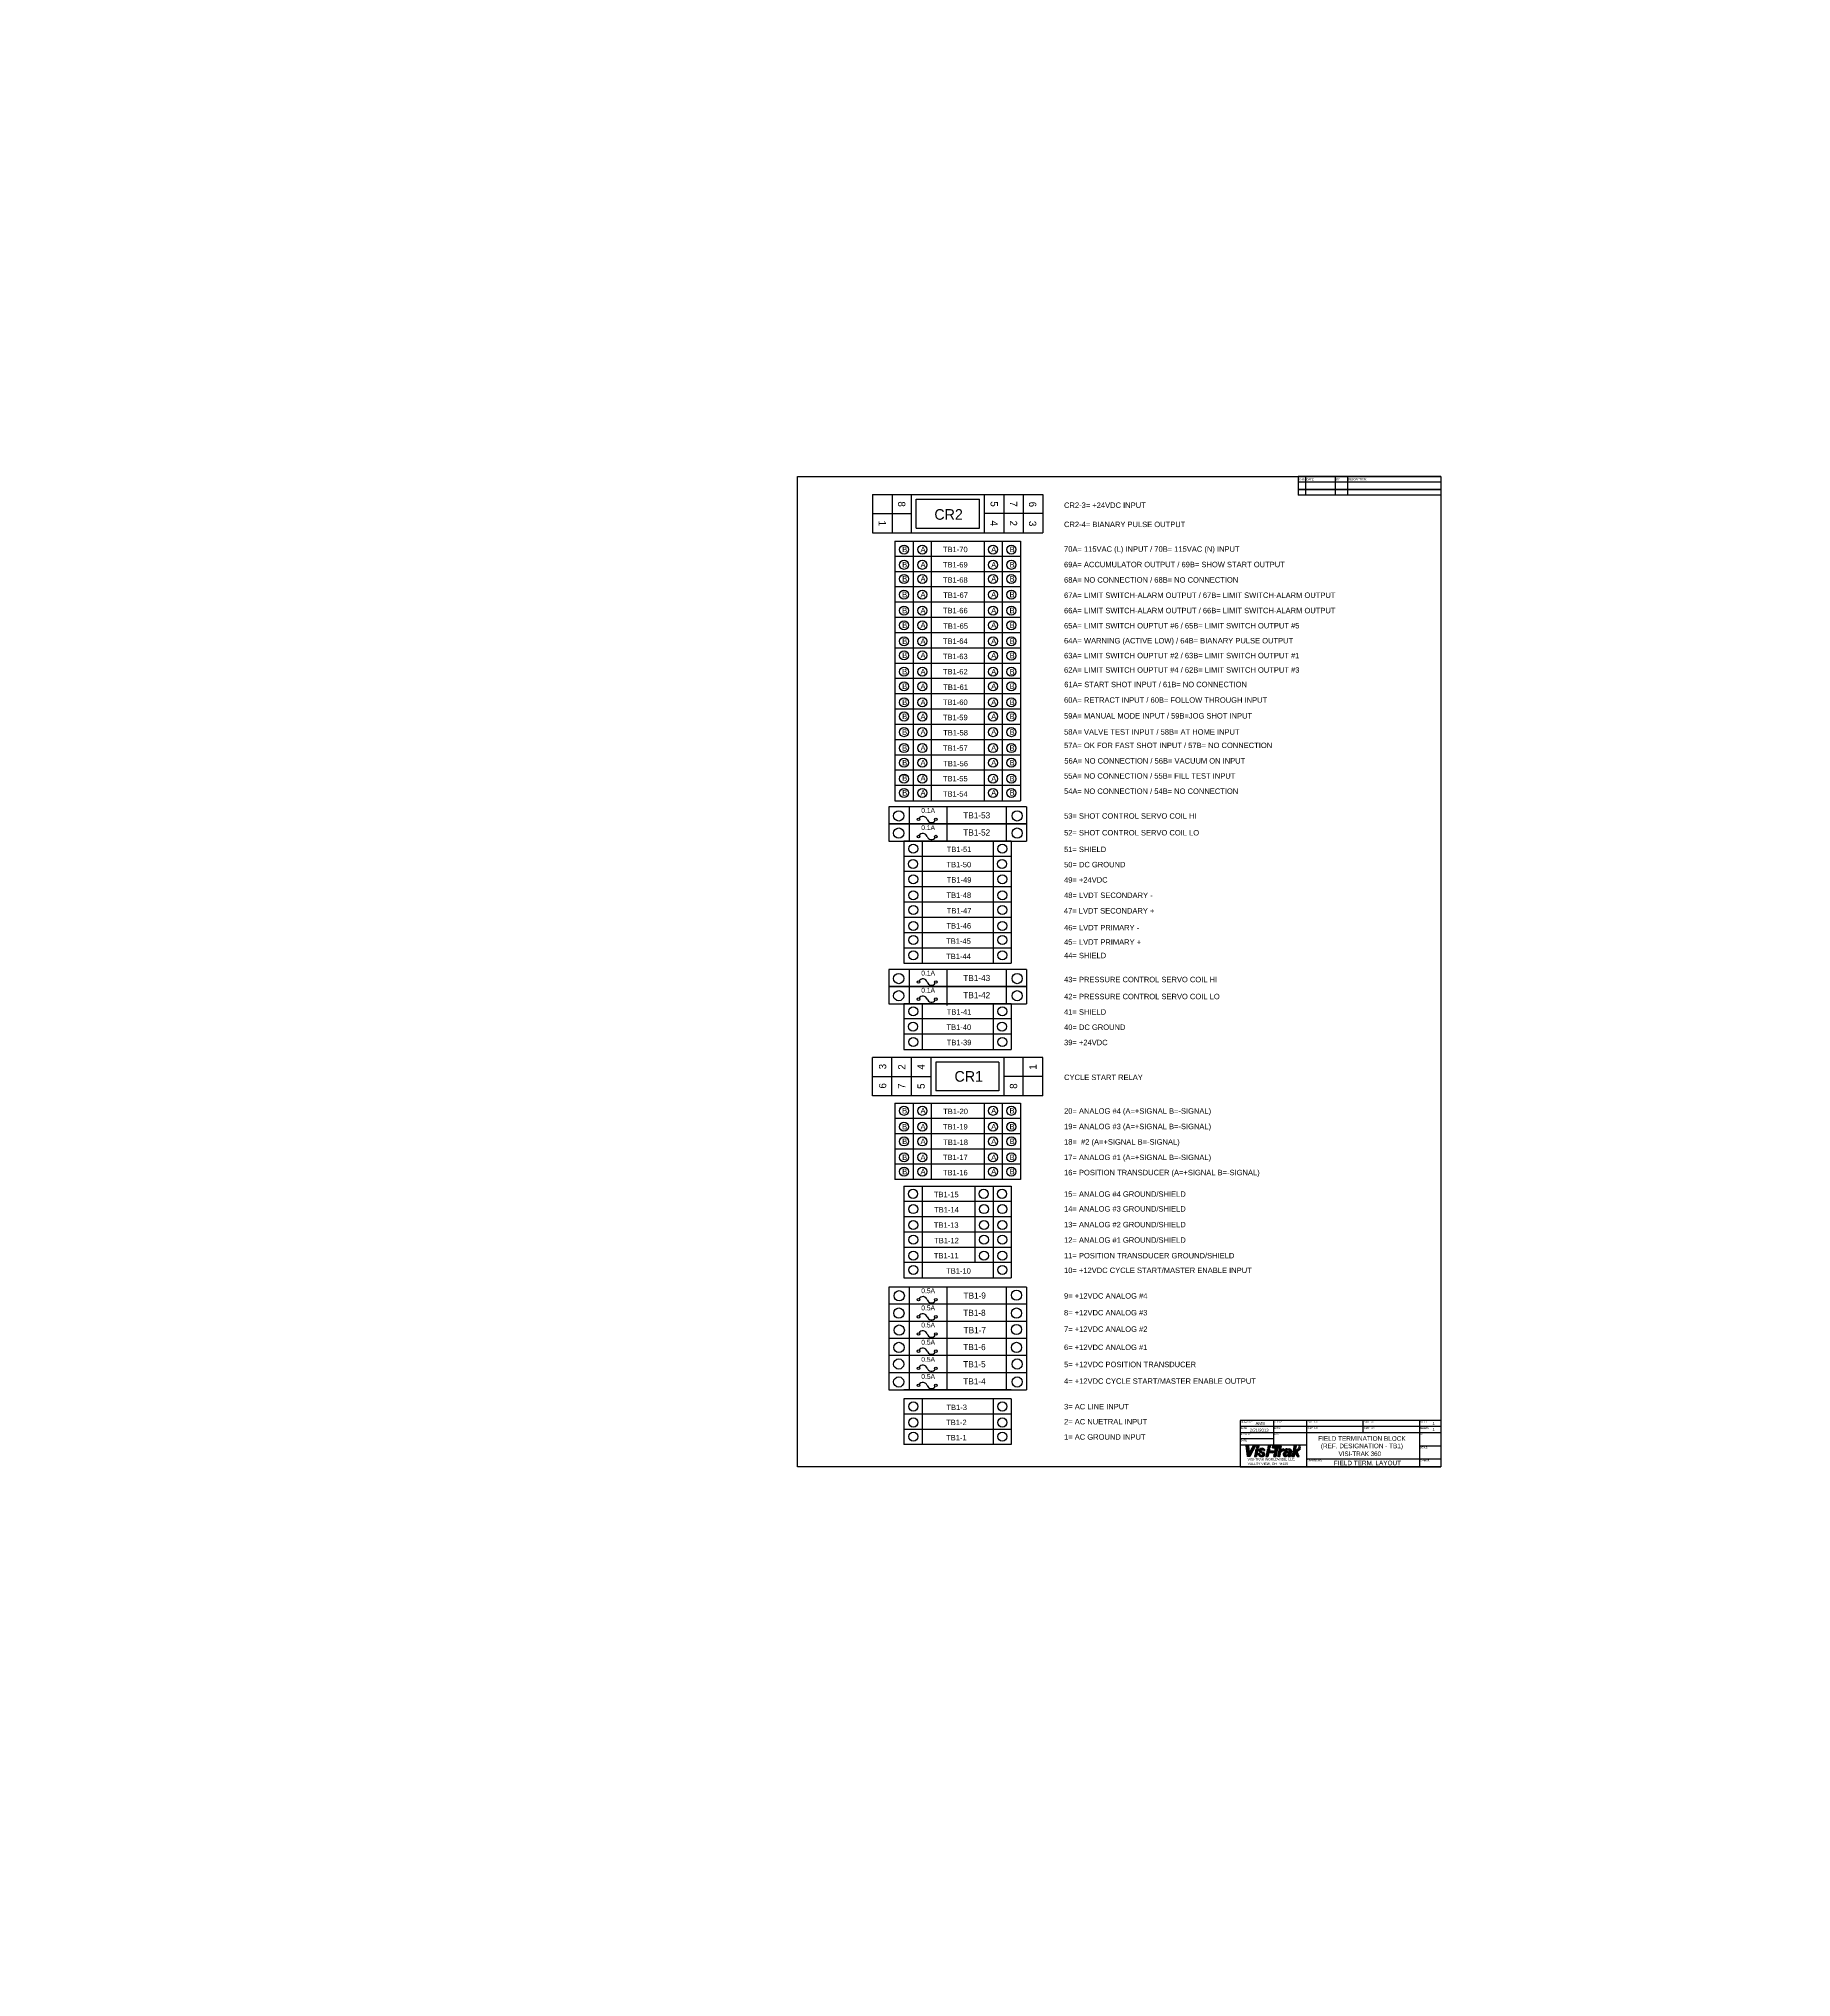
# Model space of a CAD drawing. Extents: x -360 to 527, y -231 to 150.
# Drawn here: x -79.5 to -3.4, y -214.5 to -130.3 of the extents above; entities that cross this region are included whole.
import ezdxf
from ezdxf.enums import TextEntityAlignment as Align

# ---------------------------------------------------------------- set-up
doc = ezdxf.new("R2010")
doc.units = 0
doc.header["$MEASUREMENT"] = 0
doc.layers.get('0').update_dxf_attribs({"linetype": 'CONTINUOUS'})
doc.layers.add('1', color=3, linetype='CONTINUOUS')
doc.layers.add('TITLE', color=2, linetype='CONTINUOUS')

msp = doc.modelspace()

# ---------------------------------------------------------------- linework, layer by layer
at = {"color": 7}
for p, q in [((-18.65, -149.322), (-18.65, -149.886)), ((-43.331, -150.099), (-35.942, -150.099)), ((-43.331, -150.099), (-43.331, -151.771)), ((-42.485, -150.099), (-42.485, -151.771)), ((-41.642, -151.771), (-41.642, -150.099)), ((-41.43, -150.31), (-38.685, -150.31)), ((-41.43, -151.56), (-41.43, -150.31)), ((-38.685, -151.56), (-38.685, -150.31)), ((-38.475, -151.771), (-38.475, -150.099)), ((-37.629, -150.099), (-37.629, -151.771)), ((-36.785, -150.099), (-36.785, -151.771)), ((-35.942, -150.099), (-35.942, -151.771)), ((-24.848, -149.886), (-18.65, -149.886)), ((-43.331, -150.935), (-41.642, -150.935)), ((-35.942, -150.935), (-38.472, -150.935)), ((-43.331, -151.771), (-35.942, -151.771)), ((-42.363, -151.771), (-36.91, -151.771)), ((-42.363, -152.128), (-42.363, -157.436)), ((-41.573, -152.128), (-41.573, -157.436)), ((-41.43, -151.56), (-38.685, -151.56)), ((-38.49, -152.128), (-38.49, -157.436)), ((-37.7, -152.128), (-37.7, -157.436)), ((-36.91, -152.128), (-36.91, -157.436)), ((-41.573, -154.119), (-41.573, -157.436)), ((-42.363, -156.773), (-42.363, -160.09)), ((-41.573, -156.773), (-41.573, -160.09)), ((-41.573, -156.773), (-41.573, -160.09)), ((-38.49, -156.773), (-38.49, -160.09)), ((-37.7, -156.773), (-37.7, -160.09)), ((-36.91, -156.773), (-36.91, -160.09)), ((-42.363, -160.09), (-42.363, -163.407)), ((-41.573, -160.09), (-41.573, -163.407)), ((-41.573, -160.09), (-41.573, -163.407)), ((-38.49, -160.09), (-38.49, -163.407)), ((-37.7, -160.09), (-37.7, -163.407)), ((-36.91, -160.09), (-36.91, -163.407)), ((-42.624, -163.663), (-42.624, -164.407)), ((-41.738, -163.663), (-41.738, -164.407)), ((-37.535, -163.663), (-37.535, -164.407)), ((-36.649, -163.663), (-36.649, -164.407)), ((-42.624, -164.407), (-36.649, -164.407)), ((-42.624, -164.407), (-42.624, -165.152)), ((-41.947, -164.407), (-37.326, -164.407)), ((-41.738, -164.407), (-41.738, -165.152)), ((-37.535, -164.407), (-37.535, -165.152)), ((-36.649, -164.407), (-36.649, -165.152)), ((-42.624, -165.152), (-36.649, -165.152)), ((-41.968, -165.152), (-41.968, -170.46)), ((-41.947, -165.152), (-37.326, -165.152)), ((-38.095, -165.152), (-38.095, -170.46)), ((-37.305, -165.152), (-37.305, -170.46)), ((-38.047, -169.796), (-41.226, -169.796)), ((-42.624, -170.724), (-42.624, -171.469)), ((-41.738, -170.724), (-41.738, -171.469)), ((-38.047, -170.724), (-41.226, -170.724)), ((-37.535, -170.724), (-37.535, -171.469)), ((-36.649, -170.724), (-36.649, -171.469)), ((-42.624, -171.469), (-36.649, -171.469)), ((-42.624, -171.469), (-42.624, -172.213)), ((-41.947, -171.469), (-37.326, -171.469)), ((-41.738, -171.469), (-41.738, -172.213)), ((-38.047, -171.469), (-41.226, -171.469)), ((-37.535, -171.469), (-37.535, -172.213)), ((-36.649, -171.469), (-36.649, -172.213)), ((-42.624, -172.213), (-36.649, -172.213)), ((-41.968, -172.213), (-41.968, -174.203)), ((-38.095, -172.213), (-38.095, -174.203)), ((-37.305, -172.213), (-37.305, -174.203)), ((-43.331, -176.214), (-43.331, -174.542)), ((-35.942, -174.542), (-43.331, -174.542)), ((-42.488, -176.214), (-42.488, -174.542)), ((-41.644, -176.214), (-41.644, -174.542)), ((-40.798, -174.542), (-40.798, -176.214)), ((-37.843, -174.753), (-40.588, -174.753)), ((-40.588, -174.753), (-40.588, -176.003)), ((-37.843, -174.753), (-37.843, -176.003)), ((-37.631, -174.542), (-37.631, -176.214)), ((-36.788, -176.214), (-36.788, -174.542)), ((-35.942, -176.214), (-35.942, -174.542)), ((-43.331, -175.378), (-40.8, -175.378)), ((-35.942, -175.378), (-37.631, -175.378)), ((-35.942, -176.214), (-43.331, -176.214)), ((-42.363, -176.531), (-42.363, -179.849)), ((-41.573, -176.531), (-41.573, -179.849)), ((-37.843, -176.003), (-40.588, -176.003)), ((-38.49, -176.531), (-38.49, -179.849)), ((-37.7, -176.531), (-37.7, -179.849)), ((-36.91, -176.531), (-36.91, -179.849)), ((-41.968, -180.137), (-41.968, -184.118)), ((-38.885, -180.137), (-38.885, -183.454)), ((-38.095, -180.137), (-38.095, -184.118)), ((-37.305, -180.137), (-37.305, -184.118)), ((-42.624, -184.517), (-42.624, -188.983)), ((-41.738, -184.517), (-41.738, -188.983)), ((-37.535, -184.517), (-37.535, -188.983)), ((-36.649, -184.517), (-36.649, -188.983)), ((-42.624, -188.983), (-36.649, -188.983)), ((-37.305, -189.367), (-41.968, -189.367)), ((-41.947, -188.983), (-37.326, -188.983)), ((-38.095, -189.367), (-38.095, -191.357)), ((-37.305, -189.367), (-37.305, -191.357)), ((-18.65, -190.306), (-18.65, -192.318)), ((-27.37, -192.318), (-18.65, -192.318))]:
    msp.add_line(p, q, dxfattribs=at)
at = {"color": 7, "linetype": 'Continuous'}
for p, q in [((-42.363, -150.099), (-36.91, -150.099)), ((-42.363, -150.099), (-36.91, -150.099)), ((-42.363, -150.099), (-36.91, -150.099)), ((-42.363, -150.099), (-36.91, -150.099)), ((-41.968, -151.771), (-37.305, -151.771)), ((-40.783, -152.128), (-40.783, -157.436)), ((-36.91, -152.792), (-42.363, -152.792)), ((-36.91, -152.792), (-42.363, -152.792)), ((-36.91, -153.455), (-42.363, -153.455)), ((-36.91, -154.119), (-42.363, -154.119)), ((-36.91, -154.119), (-42.363, -154.119)), ((-36.91, -154.782), (-42.363, -154.782)), ((-37.305, -154.119), (-41.968, -154.119)), ((-36.91, -155.446), (-42.363, -155.446)), ((-36.91, -156.109), (-42.363, -156.109)), ((-36.91, -156.773), (-42.363, -156.773)), ((-36.91, -156.773), (-42.363, -156.773)), ((-40.783, -156.773), (-40.783, -160.09)), ((-36.91, -157.436), (-42.363, -157.436)), ((-36.91, -157.436), (-42.363, -157.436)), ((-36.91, -158.1), (-42.363, -158.1)), ((-37.305, -157.436), (-41.968, -157.436)), ((-36.91, -158.763), (-42.363, -158.763)), ((-36.91, -159.427), (-42.363, -159.427)), ((-36.91, -160.09), (-42.363, -160.09)), ((-36.91, -160.09), (-42.363, -160.09)), ((-36.91, -160.754), (-42.363, -160.754)), ((-37.305, -160.09), (-41.968, -160.09)), ((-40.783, -160.09), (-40.783, -163.407)), ((-36.91, -161.417), (-42.363, -161.417)), ((-36.91, -162.08), (-42.363, -162.08)), ((-36.91, -162.744), (-42.363, -162.744)), ((-36.649, -163.663), (-42.624, -163.663)), ((-36.91, -163.663), (-42.363, -163.663)), ((-37.305, -163.663), (-41.968, -163.663)), ((-40.107, -163.663), (-41.738, -163.663)), ((-40.107, -163.663), (-40.107, -164.407)), ((-40.107, -163.663), (-40.107, -164.407)), ((-36.649, -164.407), (-42.624, -164.407)), ((-36.91, -164.407), (-42.363, -164.407)), ((-37.305, -164.407), (-41.968, -164.407)), ((-37.305, -164.407), (-41.968, -164.407)), ((-40.107, -164.407), (-41.738, -164.407)), ((-40.107, -164.407), (-40.107, -165.152)), ((-37.305, -165.152), (-41.968, -165.152)), ((-37.305, -165.152), (-41.968, -165.152)), ((-37.305, -165.152), (-41.968, -165.152)), ((-41.178, -165.152), (-41.178, -170.46)), ((-37.305, -165.815), (-41.968, -165.815)), ((-37.305, -165.815), (-41.968, -165.815)), ((-37.305, -166.479), (-41.968, -166.479)), ((-37.305, -167.142), (-41.968, -167.142)), ((-37.305, -167.806), (-41.968, -167.806)), ((-37.305, -168.469), (-41.968, -168.469)), ((-37.305, -169.133), (-41.968, -169.133)), ((-37.305, -169.796), (-41.968, -169.796)), ((-37.305, -169.796), (-41.968, -169.796)), ((-36.649, -170.724), (-42.624, -170.724)), ((-36.91, -170.724), (-42.363, -170.724)), ((-37.305, -170.724), (-41.968, -170.724)), ((-37.305, -170.724), (-41.968, -170.724)), ((-40.107, -170.724), (-41.738, -170.724)), ((-40.107, -170.724), (-40.107, -171.469)), ((-40.107, -170.724), (-40.107, -171.469)), ((-36.649, -171.469), (-42.624, -171.469)), ((-36.91, -171.469), (-42.363, -171.469)), ((-37.305, -171.469), (-41.968, -171.469)), ((-37.305, -171.469), (-41.968, -171.469)), ((-37.305, -171.469), (-41.968, -171.469)), ((-40.107, -171.469), (-41.738, -171.469)), ((-40.107, -171.469), (-40.107, -172.213)), ((-40.107, -171.55), (-40.107, -172.294)), ((-37.305, -172.213), (-41.968, -172.213)), ((-41.178, -172.213), (-41.178, -174.203)), ((-37.305, -172.876), (-41.968, -172.876)), ((-37.305, -172.876), (-41.968, -172.876)), ((-37.305, -173.54), (-41.968, -173.54)), ((-37.305, -174.542), (-41.968, -174.542)), ((-36.91, -176.214), (-42.363, -176.214)), ((-36.91, -176.214), (-42.363, -176.214)), ((-40.783, -176.531), (-40.783, -179.849)), ((-36.91, -177.195), (-42.363, -177.195)), ((-36.91, -177.858), (-42.363, -177.858)), ((-36.91, -178.522), (-42.363, -178.522)), ((-36.91, -179.185), (-42.363, -179.185)), ((-36.91, -179.849), (-42.363, -179.849)), ((-37.305, -179.849), (-41.968, -179.849)), ((-37.305, -180.8), (-41.968, -180.8)), ((-41.178, -180.137), (-41.178, -184.118)), ((-37.305, -181.464), (-41.968, -181.464)), ((-37.305, -182.127), (-41.968, -182.127)), ((-37.305, -182.791), (-41.968, -182.791)), ((-37.305, -183.454), (-41.968, -183.454)), ((-36.649, -184.517), (-42.624, -184.517)), ((-37.305, -184.517), (-41.968, -184.517)), ((-40.107, -184.517), (-40.107, -185.261)), ((-36.649, -185.261), (-42.624, -185.261)), ((-40.107, -185.261), (-40.107, -186.005)), ((-36.649, -186.005), (-42.624, -186.005)), ((-36.649, -186.75), (-42.624, -186.75)), ((-40.107, -186.005), (-40.107, -186.75)), ((-40.107, -186.75), (-40.107, -187.494)), ((-36.649, -187.494), (-42.624, -187.494)), ((-40.107, -187.494), (-41.738, -187.494)), ((-40.107, -187.494), (-40.107, -188.238)), ((-36.649, -188.238), (-42.624, -188.238)), ((-40.107, -188.238), (-41.738, -188.238)), ((-40.107, -188.238), (-40.107, -188.983)), ((-37.305, -188.983), (-41.968, -188.983)), ((-41.178, -189.367), (-41.178, -191.357)), ((-37.305, -190.03), (-41.968, -190.03)), ((-37.305, -190.694), (-41.968, -190.694)), ((-37.305, -191.357), (-41.968, -191.357))]:
    msp.add_line(p, q, dxfattribs=at)
for p, q in [((-42.363, -152.128), (-36.91, -152.128)), ((-42.363, -163.407), (-36.91, -163.407)), ((-41.968, -170.46), (-37.305, -170.46)), ((-41.968, -174.203), (-37.305, -174.203)), ((-42.363, -176.531), (-36.91, -176.531)), ((-41.968, -180.137), (-37.305, -180.137)), ((-41.968, -184.118), (-37.305, -184.118)), ((-41.968, -189.367), (-41.968, -191.357))]:
    msp.add_line(p, q)
at = {"color": 7}
for centre, radius in [((-41.964, -152.494), 0.197), ((-41.167, -152.494), 0.197), ((-38.098, -152.494), 0.197), ((-37.301, -152.494), 0.197), ((-41.964, -153.157), 0.197), ((-41.167, -153.157), 0.197), ((-38.098, -153.157), 0.197), ((-37.301, -153.157), 0.197), ((-41.964, -153.771), 0.197), ((-41.167, -153.771), 0.197), ((-38.098, -153.771), 0.197), ((-37.301, -153.771), 0.197), ((-41.965, -154.45), 0.197), ((-41.169, -154.45), 0.197), ((-38.1, -154.45), 0.197), ((-37.303, -154.45), 0.197), ((-41.965, -155.144), 0.197), ((-41.964, -155.781), 0.197), ((-41.169, -155.144), 0.197), ((-41.167, -155.781), 0.197), ((-38.1, -155.144), 0.197), ((-38.098, -155.781), 0.197), ((-37.303, -155.144), 0.197), ((-37.301, -155.781), 0.197), ((-41.964, -156.475), 0.197), ((-41.167, -156.475), 0.197), ((-38.098, -156.475), 0.197), ((-37.301, -156.475), 0.197), ((-41.964, -157.089), 0.197), ((-41.167, -157.089), 0.197), ((-38.1, -157.104), 0.197), ((-37.303, -157.104), 0.197), ((-41.965, -157.798), 0.197), ((-41.169, -157.798), 0.197), ((-38.1, -157.798), 0.197), ((-37.303, -157.798), 0.197), ((-41.964, -158.435), 0.197), ((-41.964, -159.129), 0.197), ((-41.167, -158.435), 0.197), ((-41.167, -159.129), 0.197), ((-38.098, -158.435), 0.197), ((-38.098, -159.129), 0.197), ((-37.301, -158.435), 0.197), ((-37.301, -159.129), 0.197), ((-41.964, -159.743), 0.197), ((-41.167, -159.743), 0.197), ((-38.098, -159.743), 0.197), ((-37.301, -159.743), 0.197), ((-41.965, -160.422), 0.197), ((-41.169, -160.422), 0.197), ((-38.1, -160.422), 0.197), ((-37.303, -160.422), 0.197), ((-41.965, -161.116), 0.197), ((-41.964, -161.752), 0.197), ((-41.169, -161.116), 0.197), ((-41.167, -161.752), 0.197), ((-38.1, -161.116), 0.197), ((-38.098, -161.752), 0.197), ((-37.303, -161.116), 0.197), ((-37.301, -161.752), 0.197), ((-41.964, -162.446), 0.197), ((-41.167, -162.446), 0.197), ((-38.098, -162.446), 0.197), ((-37.301, -162.446), 0.197), ((-41.964, -163.06), 0.197), ((-41.167, -163.06), 0.197), ((-38.098, -163.06), 0.197), ((-37.301, -163.06), 0.197), ((-42.195, -164.06), 0.222), ((-37.052, -164.06), 0.222), ((-42.195, -164.805), 0.222), ((-41.336, -164.211), 0.0532), ((-41.336, -164.955), 0.0532), ((-40.582, -164.211), 0.0532), ((-40.582, -164.955), 0.0532), ((-37.052, -164.805), 0.222), ((-41.564, -165.483), 0.197), ((-37.698, -165.483), 0.197), ((-41.573, -166.147), 0.197), ((-41.564, -166.81), 0.197), ((-37.707, -166.147), 0.197), ((-37.698, -166.81), 0.197), ((-41.564, -167.504), 0.197), ((-37.698, -167.504), 0.197), ((-41.562, -168.141), 0.197), ((-37.696, -168.141), 0.197), ((-41.562, -168.835), 0.197), ((-37.696, -168.835), 0.197), ((-41.562, -169.449), 0.197), ((-41.562, -170.112), 0.197), ((-37.696, -169.449), 0.197), ((-37.696, -170.112), 0.197), ((-42.195, -171.122), 0.222), ((-42.195, -171.866), 0.222), ((-41.336, -171.272), 0.0532), ((-40.582, -171.272), 0.0532), ((-37.052, -171.122), 0.222), ((-37.052, -171.866), 0.222), ((-41.564, -172.545), 0.197), ((-41.336, -172.017), 0.0532), ((-40.582, -172.017), 0.0532), ((-37.698, -172.545), 0.197), ((-41.573, -173.208), 0.197), ((-37.707, -173.208), 0.197), ((-41.564, -173.872), 0.197), ((-37.698, -173.872), 0.197), ((-41.965, -176.863), 0.197), ((-41.169, -176.863), 0.197), ((-38.1, -176.863), 0.197), ((-37.303, -176.863), 0.197), ((-41.965, -177.557), 0.197), ((-41.169, -177.557), 0.197), ((-38.1, -177.557), 0.197), ((-37.303, -177.557), 0.197), ((-41.964, -178.194), 0.197), ((-41.167, -178.194), 0.197), ((-38.098, -178.194), 0.197), ((-37.301, -178.194), 0.197), ((-41.964, -178.887), 0.197), ((-41.167, -178.887), 0.197), ((-38.098, -178.887), 0.197), ((-37.301, -178.887), 0.197), ((-41.964, -179.502), 0.197), ((-41.167, -179.502), 0.197), ((-38.098, -179.502), 0.197), ((-37.301, -179.502), 0.197), ((-41.573, -180.468), 0.197), ((-41.564, -181.132), 0.197), ((-38.504, -180.468), 0.197), ((-38.495, -181.132), 0.197), ((-37.707, -180.468), 0.197), ((-37.698, -181.132), 0.197), ((-41.564, -181.826), 0.197), ((-38.495, -181.826), 0.197), ((-37.698, -181.826), 0.197), ((-41.562, -182.462), 0.197), ((-38.493, -182.462), 0.197), ((-37.696, -182.462), 0.197), ((-41.562, -183.156), 0.197), ((-38.493, -183.156), 0.197), ((-37.696, -183.156), 0.197), ((-41.562, -183.77), 0.197), ((-37.696, -183.77), 0.197), ((-42.171, -184.892), 0.222), ((-41.336, -185.065), 0.0532), ((-40.582, -185.065), 0.0532), ((-37.079, -184.866), 0.222), ((-42.184, -185.645), 0.222), ((-41.336, -185.809), 0.0532), ((-40.582, -185.809), 0.0532), ((-37.079, -185.645), 0.222), ((-42.169, -186.385), 0.222), ((-41.336, -186.553), 0.0532), ((-40.582, -186.553), 0.0532), ((-37.078, -186.359), 0.222), ((-42.195, -187.858), 0.222), ((-42.182, -187.137), 0.222), ((-41.336, -187.298), 0.0532), ((-40.582, -187.298), 0.0532), ((-37.078, -187.137), 0.222), ((-37.052, -187.858), 0.222), ((-42.195, -188.636), 0.222), ((-41.336, -188.042), 0.0532), ((-40.582, -188.042), 0.0532), ((-37.052, -188.636), 0.222), ((-41.336, -188.787), 0.0532), ((-40.582, -188.787), 0.0532), ((-41.562, -189.702), 0.197), ((-41.562, -190.396), 0.197), ((-37.696, -189.702), 0.197), ((-37.696, -190.396), 0.197), ((-41.562, -191.01), 0.197), ((-37.696, -191.01), 0.197)]:
    msp.add_circle(centre, radius, dxfattribs=at)
for centre, start, end in [((-41.147, -164.276), 19.05096, 145.62453), ((-41.147, -165.021), 19.05096, 145.62453), ((-40.771, -164.146), 199.05096, 325.62453), ((-40.771, -164.89), 199.05096, 325.62453), ((-41.147, -171.337), 19.05096, 145.62453), ((-40.771, -171.207), 199.05096, 325.62453), ((-41.147, -172.082), 19.05096, 145.62453), ((-40.771, -171.952), 199.05096, 325.62453), ((-41.147, -185.13), 19.05096, 145.62453), ((-40.771, -185), 199.05096, 325.62453), ((-41.147, -185.874), 19.05096, 145.62453), ((-40.771, -185.744), 199.05096, 325.62453), ((-41.147, -186.618), 19.05096, 145.62453), ((-40.771, -186.488), 199.05096, 325.62453), ((-41.147, -187.363), 19.05096, 145.62453), ((-40.771, -187.233), 199.05096, 325.62453), ((-41.147, -188.107), 19.05096, 145.62453), ((-40.771, -187.977), 199.05096, 325.62453), ((-41.147, -188.852), 19.05096, 145.62453), ((-40.771, -188.721), 199.05096, 325.62453)]:
    msp.add_arc(centre, 0.199, start, end, dxfattribs=at)
at = {"layer": 'TITLE', "color": 7}
for p, q in [((-46.587, -192.318), (-46.587, -149.322)), ((-46.587, -149.322), (-18.65, -149.322)), ((-18.65, -149.322), (-24.848, -149.322)), ((-24.848, -149.322), (-24.848, -150.127)), ((-18.65, -149.564), (-24.848, -149.564)), ((-24.526, -149.322), (-24.526, -149.886)), ((-23.238, -149.322), (-23.238, -149.886)), ((-22.715, -149.322), (-22.715, -149.886)), ((-18.65, -149.322), (-18.65, -192.318)), ((-18.65, -149.886), (-24.848, -149.886)), ((-18.65, -150.127), (-24.848, -150.127)), ((-24.526, -149.886), (-24.526, -150.127)), ((-23.238, -149.886), (-23.238, -150.127)), ((-22.715, -149.886), (-22.715, -150.127)), ((-18.65, -190.306), (-27.37, -190.306)), ((-27.37, -190.306), (-27.37, -192.318)), ((-18.65, -190.574), (-27.37, -190.574)), ((-18.65, -190.843), (-27.37, -190.843)), ((-25.928, -190.306), (-25.928, -191.379)), ((-24.486, -190.306), (-24.486, -192.318)), ((-22.037, -190.306), (-22.037, -190.843)), ((-19.589, -190.306), (-19.589, -192.318)), ((-25.928, -191.111), (-27.37, -191.111)), ((-24.486, -191.379), (-27.37, -191.379)), ((-27.053, -191.874), (-27.104, -191.41)), ((-27.001, -191.41), (-27.104, -191.41)), ((-27.103, -191.42), (-27.093, -191.41)), ((-27.102, -191.431), (-27.081, -191.41)), ((-27.101, -191.441), (-27.069, -191.41)), ((-27.1, -191.452), (-27.057, -191.41)), ((-27.098, -191.463), (-27.045, -191.41)), ((-27.097, -191.473), (-27.033, -191.41)), ((-27.096, -191.484), (-27.022, -191.41)), ((-27.095, -191.495), (-27.01, -191.41)), ((-27.094, -191.505), (-27.001, -191.413)), ((-27.093, -191.516), (-27, -191.423)), ((-27.091, -191.527), (-26.999, -191.434)), ((-27.09, -191.537), (-26.998, -191.445)), ((-27.089, -191.548), (-26.997, -191.456)), ((-27.088, -191.559), (-26.996, -191.467)), ((-27.087, -191.569), (-26.995, -191.478)), ((-27.085, -191.58), (-26.994, -191.489)), ((-27.084, -191.591), (-26.994, -191.5)), ((-27.083, -191.601), (-26.993, -191.511)), ((-27.082, -191.612), (-26.992, -191.522)), ((-27.081, -191.623), (-26.991, -191.533)), ((-27.079, -191.633), (-26.99, -191.544)), ((-27.078, -191.644), (-26.989, -191.555)), ((-27.077, -191.655), (-26.988, -191.566)), ((-27.076, -191.666), (-26.987, -191.577)), ((-27.075, -191.676), (-26.986, -191.588)), ((-27.074, -191.687), (-26.985, -191.599)), ((-27.072, -191.698), (-26.984, -191.61)), ((-27.071, -191.708), (-26.983, -191.621)), ((-27.07, -191.719), (-26.983, -191.631)), ((-27.069, -191.73), (-26.982, -191.642)), ((-27.068, -191.74), (-26.981, -191.653)), ((-27.066, -191.751), (-26.98, -191.664)), ((-27.065, -191.762), (-26.979, -191.675)), ((-27.064, -191.772), (-26.978, -191.686)), ((-27.063, -191.783), (-26.977, -191.697)), ((-27.062, -191.794), (-26.976, -191.708)), ((-27.061, -191.804), (-26.975, -191.719)), ((-27.059, -191.815), (-26.749, -191.505)), ((-27.058, -191.826), (-26.763, -191.531)), ((-27.057, -191.836), (-26.777, -191.557)), ((-27.056, -191.847), (-26.791, -191.582)), ((-27.055, -191.858), (-26.805, -191.608)), ((-27.053, -191.868), (-26.819, -191.634)), ((-26.949, -191.874), (-27.053, -191.874)), ((-27.048, -191.874), (-26.833, -191.66)), ((-27.036, -191.874), (-26.847, -191.686)), ((-27.024, -191.874), (-26.861, -191.712)), ((-27.012, -191.874), (-26.875, -191.738)), ((-27.001, -191.41), (-26.975, -191.719)), ((-27, -191.874), (-26.889, -191.763)), ((-26.988, -191.874), (-26.903, -191.789)), ((-26.977, -191.874), (-26.917, -191.815)), ((-26.807, -191.41), (-26.975, -191.719)), ((-26.975, -191.718), (-26.735, -191.479)), ((-26.965, -191.874), (-26.931, -191.841)), ((-26.961, -191.693), (-26.721, -191.453)), ((-26.953, -191.874), (-26.945, -191.867)), ((-26.698, -191.41), (-26.949, -191.874)), ((-26.947, -191.667), (-26.707, -191.427)), ((-26.933, -191.641), (-26.701, -191.41)), ((-26.919, -191.615), (-26.713, -191.41)), ((-26.905, -191.589), (-26.725, -191.41)), ((-26.891, -191.563), (-26.737, -191.41)), ((-26.877, -191.537), (-26.749, -191.41)), ((-26.863, -191.511), (-26.761, -191.41)), ((-26.849, -191.486), (-26.773, -191.41)), ((-26.835, -191.46), (-26.784, -191.41)), ((-26.821, -191.434), (-26.796, -191.41)), ((-26.807, -191.41), (-26.698, -191.41)), ((-26.674, -191.545), (-26.748, -191.874)), ((-26.748, -191.874), (-26.657, -191.874)), ((-26.748, -191.874), (-26.657, -191.874)), ((-26.746, -191.87), (-26.63, -191.753)), ((-26.743, -191.854), (-26.627, -191.738)), ((-26.74, -191.839), (-26.623, -191.723)), ((-26.739, -191.874), (-26.634, -191.769)), ((-26.736, -191.824), (-26.62, -191.708)), ((-26.733, -191.809), (-26.617, -191.692)), ((-26.73, -191.793), (-26.613, -191.677)), ((-26.728, -191.874), (-26.637, -191.784)), ((-26.726, -191.778), (-26.61, -191.662)), ((-26.723, -191.763), (-26.607, -191.647)), ((-26.719, -191.748), (-26.603, -191.631)), ((-26.716, -191.732), (-26.6, -191.616)), ((-26.716, -191.874), (-26.64, -191.799)), ((-26.713, -191.717), (-26.596, -191.601)), ((-26.709, -191.702), (-26.593, -191.586)), ((-26.706, -191.687), (-26.59, -191.57)), ((-26.704, -191.874), (-26.644, -191.814)), ((-26.702, -191.671), (-26.586, -191.555)), ((-26.699, -191.656), (-26.588, -191.545)), ((-26.696, -191.641), (-26.6, -191.545)), ((-26.692, -191.626), (-26.612, -191.545)), ((-26.692, -191.874), (-26.647, -191.83)), ((-26.689, -191.61), (-26.624, -191.545)), ((-26.685, -191.595), (-26.635, -191.545)), ((-26.682, -191.58), (-26.647, -191.545)), ((-26.68, -191.874), (-26.651, -191.845)), ((-26.679, -191.565), (-26.659, -191.545)), ((-26.677, -191.545), (-26.583, -191.545)), ((-26.675, -191.549), (-26.671, -191.545)), ((-26.674, -191.545), (-26.584, -191.545)), ((-26.668, -191.874), (-26.654, -191.86)), ((-26.644, -191.41), (-26.664, -191.5)), ((-26.664, -191.5), (-26.574, -191.5)), ((-26.662, -191.488), (-26.583, -191.41)), ((-26.661, -191.5), (-26.571, -191.41)), ((-26.658, -191.473), (-26.595, -191.41)), ((-26.584, -191.545), (-26.657, -191.874)), ((-26.655, -191.458), (-26.607, -191.41)), ((-26.652, -191.443), (-26.618, -191.41)), ((-26.65, -191.5), (-26.561, -191.411)), ((-26.648, -191.428), (-26.63, -191.41)), ((-26.645, -191.412), (-26.642, -191.41)), ((-26.644, -191.41), (-26.56, -191.41)), ((-26.638, -191.5), (-26.563, -191.425)), ((-26.626, -191.5), (-26.565, -191.439)), ((-26.614, -191.5), (-26.567, -191.453)), ((-26.602, -191.5), (-26.569, -191.467)), ((-26.59, -191.5), (-26.571, -191.481)), ((-26.515, -191.761), (-26.584, -191.761)), ((-26.584, -191.766), (-26.579, -191.761)), ((-26.582, -191.777), (-26.567, -191.761)), ((-26.58, -191.786), (-26.555, -191.761)), ((-26.578, -191.5), (-26.573, -191.495)), ((-26.577, -191.795), (-26.543, -191.761)), ((-26.56, -191.41), (-26.574, -191.5)), ((-26.573, -191.803), (-26.532, -191.761)), ((-26.569, -191.81), (-26.52, -191.761)), ((-26.564, -191.817), (-26.515, -191.769)), ((-26.558, -191.824), (-26.515, -191.781)), ((-26.553, -191.83), (-26.513, -191.79)), ((-26.547, -191.622), (-26.438, -191.514)), ((-26.547, -191.611), (-26.452, -191.516)), ((-26.547, -191.836), (-26.509, -191.798)), ((-26.545, -191.633), (-26.426, -191.513)), ((-26.545, -191.597), (-26.468, -191.52)), ((-26.543, -191.642), (-26.414, -191.514)), ((-26.54, -191.58), (-26.488, -191.528)), ((-26.54, -191.651), (-26.491, -191.603)), ((-26.54, -191.841), (-26.504, -191.805)), ((-26.536, -191.659), (-26.492, -191.615)), ((-26.534, -191.846), (-26.497, -191.81)), ((-26.531, -191.666), (-26.49, -191.625)), ((-26.527, -191.851), (-26.489, -191.814)), ((-26.526, -191.673), (-26.485, -191.632)), ((-26.521, -191.68), (-26.48, -191.638)), ((-26.519, -191.856), (-26.48, -191.817)), ((-26.515, -191.685), (-26.472, -191.643)), ((-26.515, -191.761), (-26.515, -191.772)), ((-26.511, -191.86), (-26.469, -191.817)), ((-26.508, -191.691), (-26.464, -191.646)), ((-26.503, -191.863), (-26.457, -191.817)), ((-26.501, -191.695), (-26.455, -191.65)), ((-26.495, -191.867), (-26.445, -191.817)), ((-26.493, -191.699), (-26.447, -191.653)), ((-26.402, -191.74), (-26.492, -191.7)), ((-26.485, -191.703), (-26.439, -191.657)), ((-26.485, -191.869), (-26.433, -191.817)), ((-26.477, -191.707), (-26.431, -191.661)), ((-26.476, -191.872), (-26.421, -191.817)), ((-26.475, -191.817), (-26.421, -191.817)), ((-26.469, -191.71), (-26.423, -191.665)), ((-26.466, -191.577), (-26.404, -191.515)), ((-26.466, -191.873), (-26.408, -191.816)), ((-26.465, -191.646), (-26.346, -191.699)), ((-26.46, -191.714), (-26.415, -191.668)), ((-26.455, -191.874), (-26.312, -191.731)), ((-26.453, -191.576), (-26.394, -191.517)), ((-26.452, -191.718), (-26.406, -191.672)), ((-26.451, -191.577), (-26.405, -191.577)), ((-26.449, -191.874), (-26.41, -191.874)), ((-26.444, -191.721), (-26.398, -191.676)), ((-26.443, -191.874), (-26.308, -191.739)), ((-26.442, -191.577), (-26.384, -191.519)), ((-26.436, -191.725), (-26.39, -191.679)), ((-26.431, -191.874), (-26.304, -191.747)), ((-26.43, -191.577), (-26.375, -191.522)), ((-26.428, -191.729), (-26.382, -191.683)), ((-26.419, -191.732), (-26.374, -191.687)), ((-26.419, -191.874), (-26.301, -191.757)), ((-26.418, -191.577), (-26.367, -191.525)), ((-26.411, -191.736), (-26.366, -191.69)), ((-26.407, -191.874), (-26.3, -191.767)), ((-26.406, -191.577), (-26.359, -191.529)), ((-26.403, -191.74), (-26.357, -191.694)), ((-26.395, -191.578), (-26.351, -191.533)), ((-26.395, -191.744), (-26.349, -191.698)), ((-26.394, -191.873), (-26.299, -191.778)), ((-26.389, -191.749), (-26.341, -191.702)), ((-26.386, -191.581), (-26.344, -191.538)), ((-26.384, -191.756), (-26.334, -191.707)), ((-26.38, -191.764), (-26.328, -191.712)), ((-26.379, -191.585), (-26.337, -191.543)), ((-26.379, -191.787), (-26.317, -191.724)), ((-26.379, -191.87), (-26.3, -191.79)), ((-26.378, -191.774), (-26.322, -191.718)), ((-26.373, -191.591), (-26.33, -191.548)), ((-26.367, -191.597), (-26.324, -191.554)), ((-26.363, -191.605), (-26.318, -191.56)), ((-26.361, -191.864), (-26.303, -191.806)), ((-26.36, -191.614), (-26.312, -191.566)), ((-26.36, -191.616), (-26.293, -191.616)), ((-26.351, -191.616), (-26.307, -191.573)), ((-26.339, -191.616), (-26.303, -191.58)), ((-26.336, -191.85), (-26.316, -191.83)), ((-26.327, -191.616), (-26.299, -191.589)), ((-26.315, -191.616), (-26.297, -191.598)), ((-26.303, -191.616), (-26.294, -191.607)), ((-26.178, -191.545), (-26.252, -191.874)), ((-26.181, -191.545), (-26.252, -191.874)), ((-26.252, -191.874), (-26.161, -191.874)), ((-26.252, -191.874), (-26.161, -191.874)), ((-26.251, -191.872), (-26.135, -191.756)), ((-26.248, -191.857), (-26.132, -191.741)), ((-26.244, -191.842), (-26.128, -191.726)), ((-26.241, -191.827), (-26.125, -191.71)), ((-26.241, -191.874), (-26.138, -191.771)), ((-26.238, -191.811), (-26.121, -191.695)), ((-26.234, -191.796), (-26.118, -191.68)), ((-26.231, -191.781), (-26.115, -191.665)), ((-26.23, -191.874), (-26.142, -191.787)), ((-26.227, -191.766), (-26.111, -191.649)), ((-26.224, -191.75), (-26.108, -191.634)), ((-26.221, -191.735), (-26.104, -191.619)), ((-26.218, -191.874), (-26.145, -191.802)), ((-26.217, -191.72), (-26.101, -191.604)), ((-26.214, -191.705), (-26.098, -191.588)), ((-26.21, -191.689), (-26.094, -191.573)), ((-26.207, -191.674), (-26.091, -191.558)), ((-26.206, -191.874), (-26.148, -191.817)), ((-26.204, -191.659), (-26.09, -191.545)), ((-26.2, -191.644), (-26.102, -191.545)), ((-26.197, -191.628), (-26.114, -191.545)), ((-26.194, -191.613), (-26.126, -191.545)), ((-26.194, -191.874), (-26.152, -191.832)), ((-26.19, -191.598), (-26.137, -191.545)), ((-26.187, -191.583), (-26.149, -191.545)), ((-26.183, -191.567), (-26.161, -191.545)), ((-26.182, -191.874), (-26.155, -191.848)), ((-26.181, -191.545), (-26.087, -191.545)), ((-26.18, -191.552), (-26.173, -191.545)), ((-26.178, -191.545), (-26.088, -191.545)), ((-26.17, -191.874), (-26.159, -191.863)), ((-26.148, -191.41), (-26.168, -191.5)), ((-26.168, -191.5), (-26.078, -191.5)), ((-26.166, -191.491), (-26.085, -191.41)), ((-26.163, -191.476), (-26.097, -191.41)), ((-26.163, -191.5), (-26.073, -191.41)), ((-26.088, -191.545), (-26.161, -191.874)), ((-26.16, -191.461), (-26.109, -191.41)), ((-26.156, -191.445), (-26.12, -191.41)), ((-26.153, -191.43), (-26.132, -191.41)), ((-26.152, -191.5), (-26.061, -191.41)), ((-26.149, -191.415), (-26.144, -191.41)), ((-26.148, -191.41), (-26.058, -191.41)), ((-26.14, -191.5), (-26.06, -191.421)), ((-26.128, -191.5), (-26.064, -191.436)), ((-26.116, -191.5), (-26.067, -191.451)), ((-26.104, -191.5), (-26.071, -191.466)), ((-26.092, -191.5), (-26.074, -191.482)), ((-26.08, -191.5), (-26.077, -191.497)), ((-26.058, -191.41), (-26.078, -191.5)), ((-26.077, -191.713), (-26.058, -191.629)), ((-25.948, -191.713), (-26.077, -191.713)), ((-26.076, -191.709), (-25.996, -191.629)), ((-26.073, -191.694), (-26.008, -191.629)), ((-26.069, -191.679), (-26.02, -191.629)), ((-26.068, -191.713), (-25.984, -191.629)), ((-26.066, -191.663), (-26.032, -191.629)), ((-26.062, -191.648), (-26.043, -191.629)), ((-26.059, -191.632), (-26.055, -191.629)), ((-26.058, -191.629), (-25.929, -191.629)), ((-26.056, -191.713), (-25.972, -191.629)), ((-26.044, -191.713), (-25.96, -191.629)), ((-26.033, -191.713), (-25.949, -191.629)), ((-26.021, -191.713), (-25.937, -191.629)), ((-26.009, -191.713), (-25.93, -191.634)), ((-25.997, -191.713), (-25.933, -191.65)), ((-25.985, -191.713), (-25.937, -191.665)), ((-25.973, -191.713), (-25.941, -191.68)), ((-25.968, -191.5), (-25.949, -191.41)), ((-25.968, -191.5), (-25.833, -191.5)), ((-25.967, -191.493), (-25.883, -191.41)), ((-25.963, -191.478), (-25.895, -191.41)), ((-25.962, -191.5), (-25.871, -191.41)), ((-25.961, -191.713), (-25.944, -191.696)), ((-25.96, -191.463), (-25.907, -191.41)), ((-25.957, -191.448), (-25.919, -191.41)), ((-25.954, -191.433), (-25.931, -191.41)), ((-25.95, -191.417), (-25.943, -191.41)), ((-25.95, -191.5), (-25.86, -191.41)), ((-25.95, -191.713), (-25.948, -191.711)), ((-25.949, -191.41), (-25.581, -191.41)), ((-25.929, -191.629), (-25.948, -191.713)), ((-25.938, -191.5), (-25.848, -191.41)), ((-25.926, -191.5), (-25.836, -191.41)), ((-25.914, -191.5), (-25.824, -191.41)), ((-25.91, -191.874), (-25.833, -191.5)), ((-25.91, -191.874), (-25.807, -191.874)), ((-25.909, -191.874), (-25.78, -191.745)), ((-25.907, -191.86), (-25.777, -191.73)), ((-25.904, -191.845), (-25.774, -191.715)), ((-25.903, -191.5), (-25.812, -191.41)), ((-25.901, -191.83), (-25.771, -191.7)), ((-25.898, -191.815), (-25.768, -191.685)), ((-25.898, -191.874), (-25.783, -191.76)), ((-25.895, -191.8), (-25.764, -191.67)), ((-25.892, -191.785), (-25.761, -191.655)), ((-25.891, -191.5), (-25.8, -191.41)), ((-25.889, -191.771), (-25.758, -191.64)), ((-25.886, -191.874), (-25.786, -191.775)), ((-25.885, -191.756), (-25.755, -191.625)), ((-25.882, -191.741), (-25.752, -191.61)), ((-25.879, -191.5), (-25.788, -191.41)), ((-25.879, -191.726), (-25.749, -191.595)), ((-25.876, -191.711), (-25.746, -191.58)), ((-25.874, -191.874), (-25.789, -191.79)), ((-25.873, -191.696), (-25.743, -191.566)), ((-25.87, -191.681), (-25.74, -191.551)), ((-25.867, -191.5), (-25.777, -191.41)), ((-25.867, -191.666), (-25.737, -191.536)), ((-25.864, -191.651), (-25.734, -191.521)), ((-25.862, -191.874), (-25.792, -191.805)), ((-25.861, -191.636), (-25.73, -191.506)), ((-25.858, -191.621), (-25.646, -191.41)), ((-25.855, -191.5), (-25.765, -191.41)), ((-25.854, -191.606), (-25.658, -191.41)), ((-25.851, -191.591), (-25.67, -191.41)), ((-25.85, -191.874), (-25.795, -191.82)), ((-25.848, -191.576), (-25.682, -191.41)), ((-25.845, -191.561), (-25.694, -191.41)), ((-25.843, -191.5), (-25.753, -191.41)), ((-25.842, -191.546), (-25.705, -191.41)), ((-25.839, -191.531), (-25.717, -191.41)), ((-25.838, -191.874), (-25.798, -191.835)), ((-25.836, -191.516), (-25.729, -191.41)), ((-25.833, -191.501), (-25.741, -191.41)), ((-25.826, -191.874), (-25.802, -191.85)), ((-25.815, -191.874), (-25.805, -191.865)), ((-25.807, -191.874), (-25.729, -191.5)), ((-25.735, -191.874), (-25.667, -191.545)), ((-25.645, -191.874), (-25.735, -191.874)), ((-25.733, -191.864), (-25.619, -191.75)), ((-25.732, -191.874), (-25.622, -191.765)), ((-25.73, -191.849), (-25.616, -191.735)), ((-25.729, -191.5), (-25.6, -191.5)), ((-25.727, -191.834), (-25.613, -191.72)), ((-25.725, -191.5), (-25.634, -191.41)), ((-25.724, -191.82), (-25.61, -191.705)), ((-25.721, -191.805), (-25.601, -191.685)), ((-25.72, -191.874), (-25.626, -191.78)), ((-25.718, -191.79), (-25.482, -191.554)), ((-25.715, -191.775), (-25.485, -191.545)), ((-25.713, -191.5), (-25.622, -191.41)), ((-25.712, -191.76), (-25.498, -191.546)), ((-25.709, -191.745), (-25.512, -191.548)), ((-25.708, -191.874), (-25.629, -191.795)), ((-25.705, -191.73), (-25.528, -191.552)), ((-25.702, -191.715), (-25.547, -191.56)), ((-25.701, -191.5), (-25.611, -191.41)), ((-25.699, -191.7), (-25.576, -191.576)), ((-25.696, -191.685), (-25.582, -191.571)), ((-25.696, -191.874), (-25.632, -191.81)), ((-25.693, -191.67), (-25.579, -191.556)), ((-25.69, -191.655), (-25.58, -191.545)), ((-25.689, -191.5), (-25.599, -191.41)), ((-25.687, -191.64), (-25.592, -191.545)), ((-25.684, -191.625), (-25.604, -191.545)), ((-25.684, -191.874), (-25.635, -191.825)), ((-25.681, -191.61), (-25.616, -191.545)), ((-25.678, -191.595), (-25.628, -191.545)), ((-25.677, -191.5), (-25.587, -191.41)), ((-25.675, -191.58), (-25.639, -191.545)), ((-25.672, -191.874), (-25.638, -191.84)), ((-25.671, -191.565), (-25.651, -191.545)), ((-25.668, -191.55), (-25.663, -191.545)), ((-25.667, -191.545), (-25.577, -191.545)), ((-25.665, -191.5), (-25.582, -191.417)), ((-25.66, -191.874), (-25.641, -191.855)), ((-25.653, -191.5), (-25.586, -191.432)), ((-25.649, -191.874), (-25.644, -191.87)), ((-25.645, -191.874), (-25.612, -191.714)), ((-25.642, -191.5), (-25.589, -191.447)), ((-25.63, -191.5), (-25.592, -191.462)), ((-25.618, -191.5), (-25.595, -191.477)), ((-25.606, -191.5), (-25.598, -191.492)), ((-25.6, -191.5), (-25.581, -191.41)), ((-25.585, -191.584), (-25.577, -191.545)), ((-25.565, -191.648), (-25.485, -191.569)), ((-25.544, -191.639), (-25.488, -191.584)), ((-25.529, -191.636), (-25.491, -191.598)), ((-25.516, -191.636), (-25.494, -191.613)), ((-25.505, -191.636), (-25.497, -191.628)), ((-25.504, -191.777), (-25.409, -191.682)), ((-25.503, -191.789), (-25.394, -191.68)), ((-25.502, -191.799), (-25.38, -191.677)), ((-25.502, -191.764), (-25.423, -191.684)), ((-25.48, -191.545), (-25.499, -191.637)), ((-25.499, -191.808), (-25.365, -191.674)), ((-25.498, -191.748), (-25.439, -191.688)), ((-25.496, -191.817), (-25.351, -191.672)), ((-25.493, -191.825), (-25.336, -191.669)), ((-25.488, -191.833), (-25.397, -191.741)), ((-25.486, -191.723), (-25.463, -191.701)), ((-25.483, -191.84), (-25.401, -191.757)), ((-25.478, -191.846), (-25.401, -191.769)), ((-25.472, -191.852), (-25.398, -191.778)), ((-25.465, -191.857), (-25.394, -191.786)), ((-25.458, -191.862), (-25.389, -191.793)), ((-25.451, -191.866), (-25.383, -191.799)), ((-25.439, -191.612), (-25.445, -191.637)), ((-25.445, -191.637), (-25.354, -191.637)), ((-25.444, -191.635), (-25.348, -191.539)), ((-25.442, -191.87), (-25.376, -191.804)), ((-25.441, -191.62), (-25.362, -191.54)), ((-25.437, -191.604), (-25.377, -191.544)), ((-25.435, -191.637), (-25.337, -191.539)), ((-25.434, -191.873), (-25.368, -191.807)), ((-25.424, -191.579), (-25.402, -191.557)), ((-25.424, -191.875), (-25.358, -191.81)), ((-25.423, -191.637), (-25.325, -191.539)), ((-25.414, -191.683), (-25.254, -191.654)), ((-25.413, -191.876), (-25.346, -191.809)), ((-25.411, -191.637), (-25.313, -191.539)), ((-25.402, -191.877), (-25.33, -191.805)), ((-25.399, -191.637), (-25.301, -191.539)), ((-25.388, -191.637), (-25.289, -191.539)), ((-25.388, -191.875), (-25.307, -191.794)), ((-25.376, -191.637), (-25.277, -191.539)), ((-25.373, -191.717), (-25.322, -191.666)), ((-25.371, -191.87), (-25.14, -191.639)), ((-25.369, -191.869), (-25.266, -191.816)), ((-25.364, -191.637), (-25.353, -191.626)), ((-25.357, -191.713), (-25.307, -191.664)), ((-25.353, -191.713), (-25.237, -191.713)), ((-25.347, -191.858), (-25.142, -191.652)), ((-25.346, -191.539), (-25.237, -191.539)), ((-25.345, -191.713), (-25.293, -191.661)), ((-25.333, -191.713), (-25.278, -191.658)), ((-25.323, -191.845), (-25.145, -191.667)), ((-25.321, -191.713), (-25.264, -191.656)), ((-25.318, -191.591), (-25.265, -191.539)), ((-25.309, -191.713), (-25.249, -191.653)), ((-25.306, -191.59), (-25.259, -191.59)), ((-25.305, -191.59), (-25.254, -191.539)), ((-25.298, -191.832), (-25.148, -191.682)), ((-25.297, -191.713), (-25.16, -191.576)), ((-25.293, -191.59), (-25.242, -191.539)), ((-25.285, -191.713), (-25.156, -191.583)), ((-25.281, -191.59), (-25.23, -191.539)), ((-25.278, -191.871), (-25.164, -191.757)), ((-25.266, -191.816), (-25.278, -191.874)), ((-25.278, -191.874), (-25.188, -191.874)), ((-25.275, -191.856), (-25.161, -191.742)), ((-25.274, -191.713), (-25.151, -191.591)), ((-25.274, -191.82), (-25.151, -191.697)), ((-25.272, -191.841), (-25.157, -191.727)), ((-25.269, -191.59), (-25.22, -191.54)), ((-25.269, -191.874), (-25.167, -191.772)), ((-25.268, -191.826), (-25.154, -191.712)), ((-25.262, -191.713), (-25.147, -191.599)), ((-25.257, -191.59), (-25.21, -191.543)), ((-25.257, -191.874), (-25.17, -191.787)), ((-25.25, -191.713), (-25.144, -191.607)), ((-25.248, -191.735), (-25.14, -191.627)), ((-25.247, -191.592), (-25.201, -191.546)), ((-25.245, -191.874), (-25.173, -191.802)), ((-25.24, -191.596), (-25.193, -191.549)), ((-25.238, -191.713), (-25.142, -191.617)), ((-25.234, -191.602), (-25.185, -191.554)), ((-25.233, -191.874), (-25.176, -191.817)), ((-25.229, -191.609), (-25.178, -191.558)), ((-25.228, -191.632), (-25.166, -191.57)), ((-25.227, -191.619), (-25.172, -191.564)), ((-25.222, -191.874), (-25.179, -191.832)), ((-25.21, -191.874), (-25.182, -191.847)), ((-25.198, -191.874), (-25.185, -191.862)), ((-25.141, -191.647), (-25.188, -191.874)), ((-25.023, -191.41), (-25.12, -191.874)), ((-25.12, -191.874), (-25.03, -191.874)), ((-25.118, -191.866), (-24.791, -191.539)), ((-25.115, -191.851), (-24.803, -191.539)), ((-25.115, -191.874), (-24.779, -191.539)), ((-25.112, -191.836), (-24.815, -191.539)), ((-25.109, -191.821), (-24.827, -191.539)), ((-25.106, -191.806), (-24.838, -191.539)), ((-25.103, -191.791), (-24.85, -191.539)), ((-25.103, -191.874), (-25.01, -191.782)), ((-25.099, -191.776), (-24.862, -191.539)), ((-25.096, -191.761), (-24.943, -191.607)), ((-25.093, -191.746), (-24.979, -191.632)), ((-25.091, -191.874), (-25.013, -191.797)), ((-25.09, -191.731), (-24.976, -191.617)), ((-25.087, -191.716), (-24.973, -191.602)), ((-25.084, -191.701), (-24.97, -191.587)), ((-25.081, -191.686), (-24.967, -191.572)), ((-25.079, -191.874), (-25.017, -191.812)), ((-25.078, -191.671), (-24.963, -191.557)), ((-25.075, -191.656), (-24.96, -191.542)), ((-25.071, -191.641), (-24.957, -191.527)), ((-25.068, -191.626), (-24.954, -191.512)), ((-25.067, -191.874), (-25.02, -191.827)), ((-25.065, -191.611), (-24.951, -191.497)), ((-25.062, -191.596), (-24.948, -191.482)), ((-25.059, -191.581), (-24.945, -191.467)), ((-25.056, -191.566), (-24.942, -191.452)), ((-25.056, -191.874), (-25.023, -191.842)), ((-25.053, -191.551), (-24.939, -191.437)), ((-25.05, -191.536), (-24.935, -191.422)), ((-25.046, -191.521), (-24.935, -191.41)), ((-25.044, -191.874), (-25.026, -191.857)), ((-25.043, -191.506), (-24.947, -191.41)), ((-25.04, -191.491), (-24.958, -191.41)), ((-25.037, -191.476), (-24.97, -191.41)), ((-25.034, -191.461), (-24.982, -191.41)), ((-25.032, -191.874), (-25.029, -191.872)), ((-25.031, -191.446), (-24.994, -191.41)), ((-25.008, -191.771), (-25.03, -191.874)), ((-25.028, -191.432), (-25.006, -191.41)), ((-25.025, -191.417), (-25.018, -191.41)), ((-25.023, -191.41), (-24.933, -191.41)), ((-25.008, -191.771), (-24.962, -191.73)), ((-24.933, -191.41), (-24.981, -191.642)), ((-24.981, -191.642), (-24.866, -191.539)), ((-24.9, -191.874), (-24.962, -191.73)), ((-24.961, -191.732), (-24.767, -191.539)), ((-24.957, -191.741), (-24.894, -191.677)), ((-24.954, -191.749), (-24.89, -191.685)), ((-24.95, -191.757), (-24.887, -191.694)), ((-24.947, -191.766), (-24.883, -191.702)), ((-24.943, -191.774), (-24.88, -191.71)), ((-24.94, -191.782), (-24.876, -191.719)), ((-24.936, -191.79), (-24.873, -191.727)), ((-24.933, -191.799), (-24.869, -191.735)), ((-24.929, -191.807), (-24.866, -191.744)), ((-24.926, -191.815), (-24.862, -191.752)), ((-24.922, -191.824), (-24.859, -191.76)), ((-24.918, -191.832), (-24.855, -191.769)), ((-24.915, -191.84), (-24.851, -191.777)), ((-24.911, -191.849), (-24.848, -191.785)), ((-24.908, -191.857), (-24.844, -191.794)), ((-24.904, -191.865), (-24.841, -191.802)), ((-24.901, -191.874), (-24.837, -191.81)), ((-24.9, -191.874), (-24.81, -191.874)), ((-24.897, -191.671), (-24.75, -191.539)), ((-24.81, -191.874), (-24.897, -191.671)), ((-24.89, -191.874), (-24.834, -191.819)), ((-24.878, -191.874), (-24.83, -191.827)), ((-24.866, -191.539), (-24.75, -191.539)), ((-24.866, -191.874), (-24.827, -191.835)), ((-24.854, -191.874), (-24.823, -191.844)), ((-24.842, -191.874), (-24.82, -191.852)), ((-24.83, -191.874), (-24.816, -191.86)), ((-24.818, -191.874), (-24.813, -191.869)), ((-24.808, -191.591), (-24.755, -191.539)), ((-19.589, -191.413), (-18.65, -191.413)), ((-18.65, -192.318), (-46.587, -192.318)), ((-18.65, -191.983), (-24.486, -191.983))]:
    msp.add_line(p, q, dxfattribs=at)
for centre, radius, start, end in [((-26.496, -191.763), 0.0872, 179.28378, 203.5684), ((-26.448, -191.729), 0.145, 208.06066, 269.74555), ((-26.454, -191.615), 0.0926, 127.94966, 246.17881), ((-26.474, -191.776), 0.0414, 175.79697, 268.48507), ((-26.424, -191.659), 0.145, 34.79358, 126.69183), ((-26.457, -191.611), 0.0352, 79.3529, 257.54533), ((-26.418, -191.777), 0.0403, 265.3511, 66.92797), ((-26.415, -191.729), 0.145, 272.28883, 299.43169), ((-26.406, -191.623), 0.0462, 8.10945, 89.18946), ((-26.388, -191.778), 0.0892, 299.1616, 61.92562), ((-26.394, -191.623), 0.101, 4.10493, 28.09531), ((-25.517, -191.732), 0.0969, 79.33976, 169.02819), ((-25.48, -191.707), 0.161, 90, 130.5358), ((-25.407, -191.78), 0.0968, 94.41628, 292.94934), ((-25.346, -191.636), 0.0968, 90, 165.80596), ((-25.353, -191.761), 0.0484, 89.75858, 289.27587), ((-25.306, -191.638), 0.0484, 89.99999, 178.85401), ((-25.388, -191.654), 0.161, 288.48645, 338.58934), ((-25.259, -191.622), 0.0323, 278.64974, 90), ((-25.237, -191.636), 0.0968, 352.91836, 90), ((-24.797, -191.458), 0.0444, 0, 180), ((-24.797, -191.458), 0.0444, 180, 0)]:
    msp.add_arc(centre, radius, start, end, dxfattribs=at)

# ---------------------------------------------------------------- texts
at = {"color": 7}
for s, height, p in [('CR2', 0.4621, (-40.645, -151.201)), ('0.1A', 0.2106, (-41.215, -163.928)), ('0.1A', 0.2106, (-41.215, -164.672)), ('0.1A', 0.2106, (-41.215, -170.989)), ('0.1A', 0.2106, (-41.215, -171.733)), ('CR1', 0.4621, (-39.772, -175.6)), ('0.5A', 0.2106, (-41.215, -184.781)), ('0.5A', 0.2106, (-41.215, -185.526)), ('0.5A', 0.2106, (-41.215, -186.27)), ('0.5A', 0.2106, (-41.215, -187.015)), ('0.5A', 0.2106, (-41.215, -187.759)), ('0.5A', 0.2106, (-41.215, -188.503))]:
    msp.add_text(s, height=height, dxfattribs=at).set_placement(p)
at = {"color": 7, "char_height": 0.18, "attachment_point": 4}
for insert in [(-64.252, -130.317), (-58.701, -130.505), (-29.865, -131.644), (-26.617, -144.268), (-70.423, -144.85), (-55.901, -149.793), (-57.445, -178.853), (-51.893, -179.041), (-23.058, -180.18), (-49.093, -198.329)]:
    msp.add_mtext('\\A1;', dxfattribs=dict(at, insert=insert))
at = {"char_height": 0.18, "attachment_point": 6}
for insert in [(-12.657, -146.209), (-11.795, -146.418), (-7.106, -146.398), (-6.244, -146.606), (-79.529, -148.392), (-78.668, -148.601), (-76.281, -161.017), (-75.419, -161.225), (-4.306, -165.686), (-3.444, -165.894), (-42.934, -194.797), (-42.072, -195.005), (-37.382, -194.985), (-36.521, -195.194), (-72.722, -196.928), (-8.547, -196.124), (-7.685, -196.332), (-71.86, -197.137), (-34.582, -214.273), (-33.721, -214.482)]:
    msp.add_mtext('\\A1;', dxfattribs=dict(at, insert=insert))
at = {"layer": '1', "color": 7}
for s, rotation, p in [('8', 270, (-42.063, -150.521)), ('5', 270, (-38.051, -150.518)), ('7', 270, (-37.207, -150.518)), ('6', 270, (-36.379, -150.534)), ('1', 270, (-42.908, -151.353)), ('4', 270, (-38.052, -151.353)), ('2', 270, (-37.207, -151.353)), ('3', 270, (-36.379, -151.369)), ('3', 90, (-42.894, -174.944)), ('2', 90, (-42.066, -174.96)), ('4', 90, (-41.221, -174.96)), ('1', 90, (-36.365, -174.96)), ('6', 90, (-42.894, -175.779)), ('7', 90, (-42.066, -175.795)), ('5', 90, (-41.222, -175.795)), ('8', 90, (-37.21, -175.791))]:
    msp.add_text(s, height=0.317, rotation=rotation, dxfattribs=at).set_placement(p, align=Align.MIDDLE)
for s, height, p in [('CR2-3= +24VDC INPUT', 0.237, (-35.016, -150.688)), ('CR2-4= BIANARY PULSE OUTPUT ', 0.237, (-35.016, -151.52)), ('70A= 115VAC (L) INPUT / 70B= 115VAC (N) INPUT', 0.237, (-35.016, -152.591)), ('69A= ACCUMULATOR OUTPUT / 69B= SHOW START OUTPUT', 0.237, (-35.016, -153.263)), ('68A= NO CONNECTION / 68B= NO CONNECTION', 0.237, (-35.016, -153.93)), ('TB1-67', 0.237, (-40.262, -154.594)), ('67A= LIMIT SWITCH-ALARM OUTPUT / 67B= LIMIT SWITCH-ALARM OUTPUT', 0.237, (-35.016, -154.596)), ('66A= LIMIT SWITCH-ALARM OUTPUT / 66B= LIMIT SWITCH-ALARM OUTPUT', 0.237, (-35.016, -155.261)), ('65A= LIMIT SWITCH OUPTUT #6 / 65B= LIMIT SWITCH OUTPUT #5', 0.237, (-35.016, -155.92)), ('64A= WARNING (ACTIVE LOW) / 64B= BIANARY PULSE OUTPUT', 0.237, (-35.016, -156.57)), ('63A= LIMIT SWITCH OUPTUT #2 / 63B= LIMIT SWITCH OUTPUT #1', 0.237, (-35.016, -157.216)), ('62A= LIMIT SWITCH OUPTUT #4 / 62B= LIMIT SWITCH OUTPUT #3', 0.237, (-35.016, -157.84)), ('61A= START SHOT INPUT / 61B= NO CONNECTION', 0.237, (-35.004, -158.47)), ('60A= RETRACT INPUT / 60B= FOLLOW THROUGH INPUT', 0.237, (-35.016, -159.146)), ('59A= MANUAL MODE INPUT / 59B=JOG SHOT INPUT', 0.237, (-35.016, -159.832)), ('TB1-58', 0.237, (-40.262, -160.566)), ('58A= VALVE TEST INPUT / 58B= AT HOME INPUT', 0.237, (-35.015, -160.532)), ('57A= OK FOR FAST SHOT INPUT / 57B= NO CONNECTION', 0.237, (-35.016, -161.114)), ('56A= NO CONNECTION / 56B= VACUUM ON INPUT', 0.237, (-35.004, -161.788)), ('55A= NO CONNECTION / 55B= FILL TEST INPUT', 0.237, (-35.016, -162.441)), ('54A= NO CONNECTION / 54B= NO CONNECTION', 0.237, (-35.016, -163.105)), ('53= SHOT CONTROL SERVO COIL HI', 0.237, (-35.015, -164.179)), ('52= SHOT CONTROL SERVO COIL LO', 0.237, (-35.015, -164.907)), ('TB1-51', 0.237, (-40.111, -165.628)), ('51= SHIELD', 0.237, (-35.015, -165.629)), ('TB1-50', 0.237, (-40.12, -166.291)), ('50= DC GROUND', 0.237, (-35.014, -166.292)), ('TB1-49', 0.237, (-40.111, -166.954)), ('49= +24VDC', 0.237, (-35.015, -166.956)), ('48= LVDT SECONDARY -', 0.237, (-35.014, -167.623)), ('47= LVDT SECONDARY +', 0.237, (-35.021, -168.298)), ('45= LVDT PRIMARY +', 0.237, (-35.015, -169.655)), ('44= SHIELD', 0.237, (-35.015, -170.238)), ('43= PRESSURE CONTROL SERVO COIL HI', 0.237, (-35.015, -171.281)), ('TB1-41', 0.237, (-40.111, -172.689)), ('41= SHIELD', 0.237, (-35.016, -172.689)), ('42= PRESSURE CONTROL SERVO COIL LO', 0.237, (-35.014, -172.019)), ('TB1-40', 0.237, (-40.12, -173.352)), ('40= DC GROUND', 0.237, (-35.014, -173.352)), ('TB1-39', 0.237, (-40.111, -174.016)), ('39= +24VDC ', 0.237, (-35.015, -174.016)), ('TB1-20', 0.237, (-40.262, -177.007)), ('16= POSITION TRANSDUCER (A=+SIGNAL B=-SIGNAL) ', 0.237, (-35.014, -179.662)), ('TB1-15', 0.237, (-40.666, -180.613)), ('15= ANALOG #4 GROUND/SHIELD', 0.237, (-35.015, -180.597)), ('TB1-14', 0.237, (-40.657, -181.276)), ('14= ANALOG #3 GROUND/SHIELD', 0.237, (-35.015, -181.239)), ('13= ANALOG #2 GROUND/SHIELD', 0.237, (-35.015, -181.923)), ('12= ANALOG #1 GROUND/SHIELD', 0.237, (-35.015, -182.593)), ('11= POSITION TRANSDUCER GROUND/SHIELD', 0.237, (-35.015, -183.271)), ('10= +12VDC CYCLE START/MASTER ENABLE INPUT', 0.237, (-35.015, -183.907)), ('TB1-9', 0.2659, (-39.377, -185.018)), ('9= +12VDC ANALOG #4', 0.237, (-35.015, -185.018)), ('8= +12VDC ANALOG #3', 0.237, (-35.017, -185.747)), ('7= +12VDC ANALOG #2 ', 0.237, (-35.015, -186.46)), ('6= +12VDC ANALOG #1', 0.237, (-35.017, -187.25)), ('4= +12VDC CYCLE START/MASTER ENABLE OUTPUT', 0.237, (-35.015, -188.717)), ('5= +12VDC POSITION TRANSDUCER ', 0.237, (-35.015, -187.994)), ('3= AC LINE INPUT', 0.237, (-35.015, -189.826)), ('2= AC NUETRAL INPUT', 0.237, (-35.015, -190.48)), ('1= AC GROUND INPUT', 0.237, (-35.015, -191.143)), ('AMS', 0.1342, (-26.699, -190.507)), ('1', 0.134, (-19.019, -190.507)), ('1', 0.134, (-19.019, -190.765)), ('VISI-TRAK WORLDWIDE, LLC.', 0.10594, (-27.044, -192.048)), ('VALLEY VIEW, OH  44125', 0.10594, (-27.044, -192.243)), ('FIELD TERM. LAYOUT', 0.20123, (-23.302, -192.255))]:
    msp.add_text(s, height=height, dxfattribs=at).set_placement(p)
for s, height, p in [('B', 0.237, (-42.043, -152.489)), ('B', 0.237, (-42.043, -153.153)), ('A', 0.237, (-41.246, -152.489)), ('A', 0.237, (-41.246, -153.153)), ('TB1-70', 0.237, (-40.273, -152.489)), ('TB1-69', 0.237, (-40.273, -153.153)), ('A', 0.237, (-38.177, -152.489)), ('A', 0.237, (-38.177, -153.153)), ('B', 0.237, (-37.38, -152.489)), ('B', 0.237, (-37.38, -153.153)), ('B', 0.237, (-42.043, -153.767)), ('A', 0.237, (-41.246, -153.767)), ('TB1-68', 0.237, (-40.273, -153.816)), ('A', 0.237, (-38.177, -153.767)), ('B', 0.237, (-37.38, -153.767)), ('B', 0.237, (-42.044, -154.446)), ('A', 0.237, (-41.247, -154.446)), ('A', 0.237, (-38.178, -154.446)), ('B', 0.237, (-37.382, -154.446)), ('B', 0.237, (-42.044, -155.139)), ('B', 0.237, (-42.043, -155.776)), ('A', 0.237, (-41.247, -155.139)), ('A', 0.237, (-41.246, -155.776)), ('TB1-66', 0.237, (-40.273, -155.143)), ('TB1-65', 0.237, (-40.26, -155.816)), ('A', 0.237, (-38.178, -155.139)), ('A', 0.237, (-38.177, -155.776)), ('B', 0.237, (-37.382, -155.139)), ('B', 0.237, (-37.38, -155.776)), ('B', 0.237, (-42.043, -156.47)), ('A', 0.237, (-41.246, -156.47)), ('TB1-64', 0.237, (-40.273, -156.47)), ('A', 0.237, (-38.177, -156.47)), ('B', 0.237, (-37.38, -156.47)), ('B', 0.237, (-42.043, -157.084)), ('A', 0.237, (-41.246, -157.084)), ('TB1-63', 0.237, (-40.273, -157.134)), ('A', 0.237, (-38.177, -157.093)), ('B', 0.237, (-37.38, -157.093)), ('B', 0.237, (-42.044, -157.793)), ('A', 0.237, (-41.247, -157.793)), ('TB1-62', 0.237, (-40.273, -157.797)), ('A', 0.237, (-38.177, -157.803)), ('B', 0.237, (-37.38, -157.803)), ('B', 0.237, (-42.043, -158.43)), ('B', 0.237, (-42.043, -159.124)), ('A', 0.237, (-41.246, -158.43)), ('A', 0.237, (-41.246, -159.124)), ('TB1-60', 0.237, (-40.273, -159.124)), ('TB1-61', 0.237, (-40.26, -158.47)), ('A', 0.237, (-38.177, -158.43)), ('A', 0.237, (-38.177, -159.124)), ('B', 0.237, (-37.38, -158.43)), ('B', 0.237, (-37.38, -159.124)), ('B', 0.237, (-42.043, -159.738)), ('A', 0.237, (-41.246, -159.738)), ('TB1-59', 0.237, (-40.273, -159.787)), ('A', 0.237, (-38.177, -159.738)), ('B', 0.237, (-37.38, -159.738)), ('B', 0.237, (-42.044, -160.417)), ('A', 0.237, (-41.247, -160.417)), ('A', 0.237, (-38.177, -160.417)), ('B', 0.237, (-37.38, -160.417)), ('B', 0.237, (-42.044, -161.111)), ('A', 0.237, (-41.247, -161.111)), ('TB1-57', 0.237, (-40.273, -161.114)), ('A', 0.237, (-38.178, -161.111)), ('B', 0.237, (-37.382, -161.111)), ('B', 0.237, (-42.043, -161.748)), ('B', 0.237, (-42.043, -162.415)), ('A', 0.237, (-41.246, -161.748)), ('A', 0.237, (-41.246, -162.415)), ('TB1-55', 0.237, (-40.273, -162.441)), ('TB1-56', 0.237, (-40.26, -161.788)), ('A', 0.237, (-38.177, -161.748)), ('A', 0.237, (-38.177, -162.441)), ('B', 0.237, (-37.38, -161.748)), ('B', 0.237, (-37.38, -162.441)), ('B', 0.237, (-42.043, -163.056)), ('A', 0.237, (-41.246, -163.056)), ('TB1-54', 0.237, (-40.273, -163.105)), ('A', 0.237, (-38.177, -163.056)), ('B', 0.237, (-37.38, -163.056)), ('TB1-53', 0.2659, (-39.389, -164.035)), ('TB1-52', 0.2659, (-39.389, -164.78)), ('TB1-48', 0.237, (-40.122, -167.503)), ('TB1-47', 0.237, (-40.109, -168.176)), ('TB1-46', 0.237, (-40.122, -168.83)), ('46= LVDT PRIMARY -', 0.23696, (-35.015, -168.911)), ('TB1-45', 0.237, (-40.135, -169.494)), ('TB1-44', 0.237, (-40.135, -170.157)), ('TB1-43', 0.2659, (-39.389, -171.096)), ('TB1-42', 0.2659, (-39.389, -171.841)), ('CYCLE START RELAY', 0.23696, (-35.014, -175.409)), ('B', 0.237, (-42.044, -176.859)), ('A', 0.237, (-41.247, -176.859)), ('A', 0.237, (-38.178, -176.859)), ('B', 0.237, (-37.382, -176.859)), ('20= ANALOG #4 (A=+SIGNAL B=-SIGNAL)', 0.23696, (-35.014, -176.872)), ('B', 0.237, (-42.044, -177.552)), ('A', 0.237, (-41.247, -177.552)), ('TB1-19', 0.237, (-40.273, -177.556)), ('A', 0.237, (-38.178, -177.552)), ('B', 0.237, (-37.382, -177.552)), ('19= ANALOG #3 (A=+SIGNAL B=-SIGNAL)', 0.23696, (-35.014, -177.542)), ('B', 0.237, (-42.043, -178.189)), ('A', 0.237, (-41.246, -178.189)), ('TB1-18', 0.237, (-40.26, -178.229)), ('A', 0.237, (-38.177, -178.189)), ('B', 0.237, (-37.38, -178.189)), ('18=  #2 (A=+SIGNAL B=-SIGNAL)', 0.23696, (-35.014, -178.213)), ('B', 0.237, (-42.043, -178.883)), ('A', 0.237, (-41.246, -178.883)), ('TB1-17', 0.237, (-40.273, -178.883)), ('A', 0.237, (-38.177, -178.883)), ('B', 0.237, (-37.38, -178.883)), ('17= ANALOG #1 (A=+SIGNAL B=-SIGNAL)', 0.23696, (-35.014, -178.883)), ('B', 0.237, (-42.043, -179.497)), ('A', 0.237, (-41.246, -179.497)), ('TB1-16', 0.237, (-40.273, -179.546)), ('A', 0.237, (-38.177, -179.497)), ('B', 0.237, (-37.38, -179.497)), ('TB1-13', 0.237, (-40.668, -181.825)), ('TB1-12', 0.237, (-40.655, -182.498)), ('TB1-11', 0.237, (-40.668, -183.152)), ('TB1-10', 0.237, (-40.135, -183.815)), ('TB1-8', 0.2659, (-39.389, -185.633)), ('TB1-7', 0.2659, (-39.375, -186.388)), ('TB1-6', 0.2659, (-39.389, -187.122)), ('TB1-5', 0.2659, (-39.389, -187.866)), ('TB1-4', 0.2659, (-39.389, -188.611)), ('TB1-3', 0.237, (-40.123, -189.738)), ('TB1-2', 0.237, (-40.135, -190.391)), ('TB1-1', 0.237, (-40.135, -191.055))]:
    msp.add_text(s, height=height, dxfattribs=at).set_placement(p, align=Align.MIDDLE_LEFT)
at = {"layer": '1', "color": 7, "width": 0.9}
msp.add_text('2/21/2013', height=0.1342, dxfattribs=at).set_placement((-26.954, -190.795))
at = {"layer": '1', "color": 7}
for s, height, p in [('FIELD TERMINATION BLOCK', 0.20123, (-22.083, -191.09)), ('(REF. DESIGNATION - TB1)', 0.20123, (-22.083, -191.439)), ('VISI-TRAK 360', 0.19537, (-22.176, -191.753))]:
    msp.add_text(s, height=height, dxfattribs=at).set_placement(p, align=Align.MIDDLE)
at = {"layer": 'TITLE', "color": 7}
for s, height, p in [('CHG:', 0.0805, (-24.808, -149.483)), ('DATE:', 0.0805, (-24.486, -149.483)), ('BY:', 0.0805, (-23.198, -149.483)), ('DESCRIPTION:', 0.08049, (-22.675, -149.483)), ("APP'D BY:", 0.0671, (-27.336, -190.943)), ('DRAWN BY:', 0.0671, (-27.336, -190.407)), ('DATE:', 0.0671, (-27.336, -190.675)), ('CHK BY:', 0.0671, (-25.894, -190.407)), ('DATE:', 0.0671, (-25.894, -190.675)), ('DISK:', 0.0671, (-25.894, -190.943)), ('PART', 0.0671, (-24.452, -190.407)), ('PART', 0.0671, (-24.452, -190.675)), ('NO:', 0.0671, (-24.15, -190.407)), ('NO:', 0.0671, (-24.15, -190.675)), ('PART', 0.0671, (-22.004, -190.407)), ('PART', 0.0671, (-22.004, -190.675)), ('NO:', 0.0671, (-21.702, -190.407)), ('NO:', 0.0671, (-21.702, -190.407)), ('NO:', 0.0671, (-21.702, -190.675)), ('NO:', 0.0671, (-21.702, -190.675)), ('SHEET:', 0.0671, (-19.556, -190.407)), ('SHEETS:', 0.0671, (-19.556, -190.675)), ('SO:', 0.0671, (-19.556, -190.943)), ('DATE:', 0.0671, (-27.336, -191.212)), ('R', 0.0387, (-24.81, -191.477)), ('SCALE:', 0.0671, (-19.556, -191.514)), ('DRAWING NO:', 0.06708, (-24.452, -192.084)), ('CHANGE:', 0.0671, (-19.556, -192.084))]:
    msp.add_text(s, height=height, dxfattribs=at).set_placement(p)

doc.saveas('drawing.dxf')
